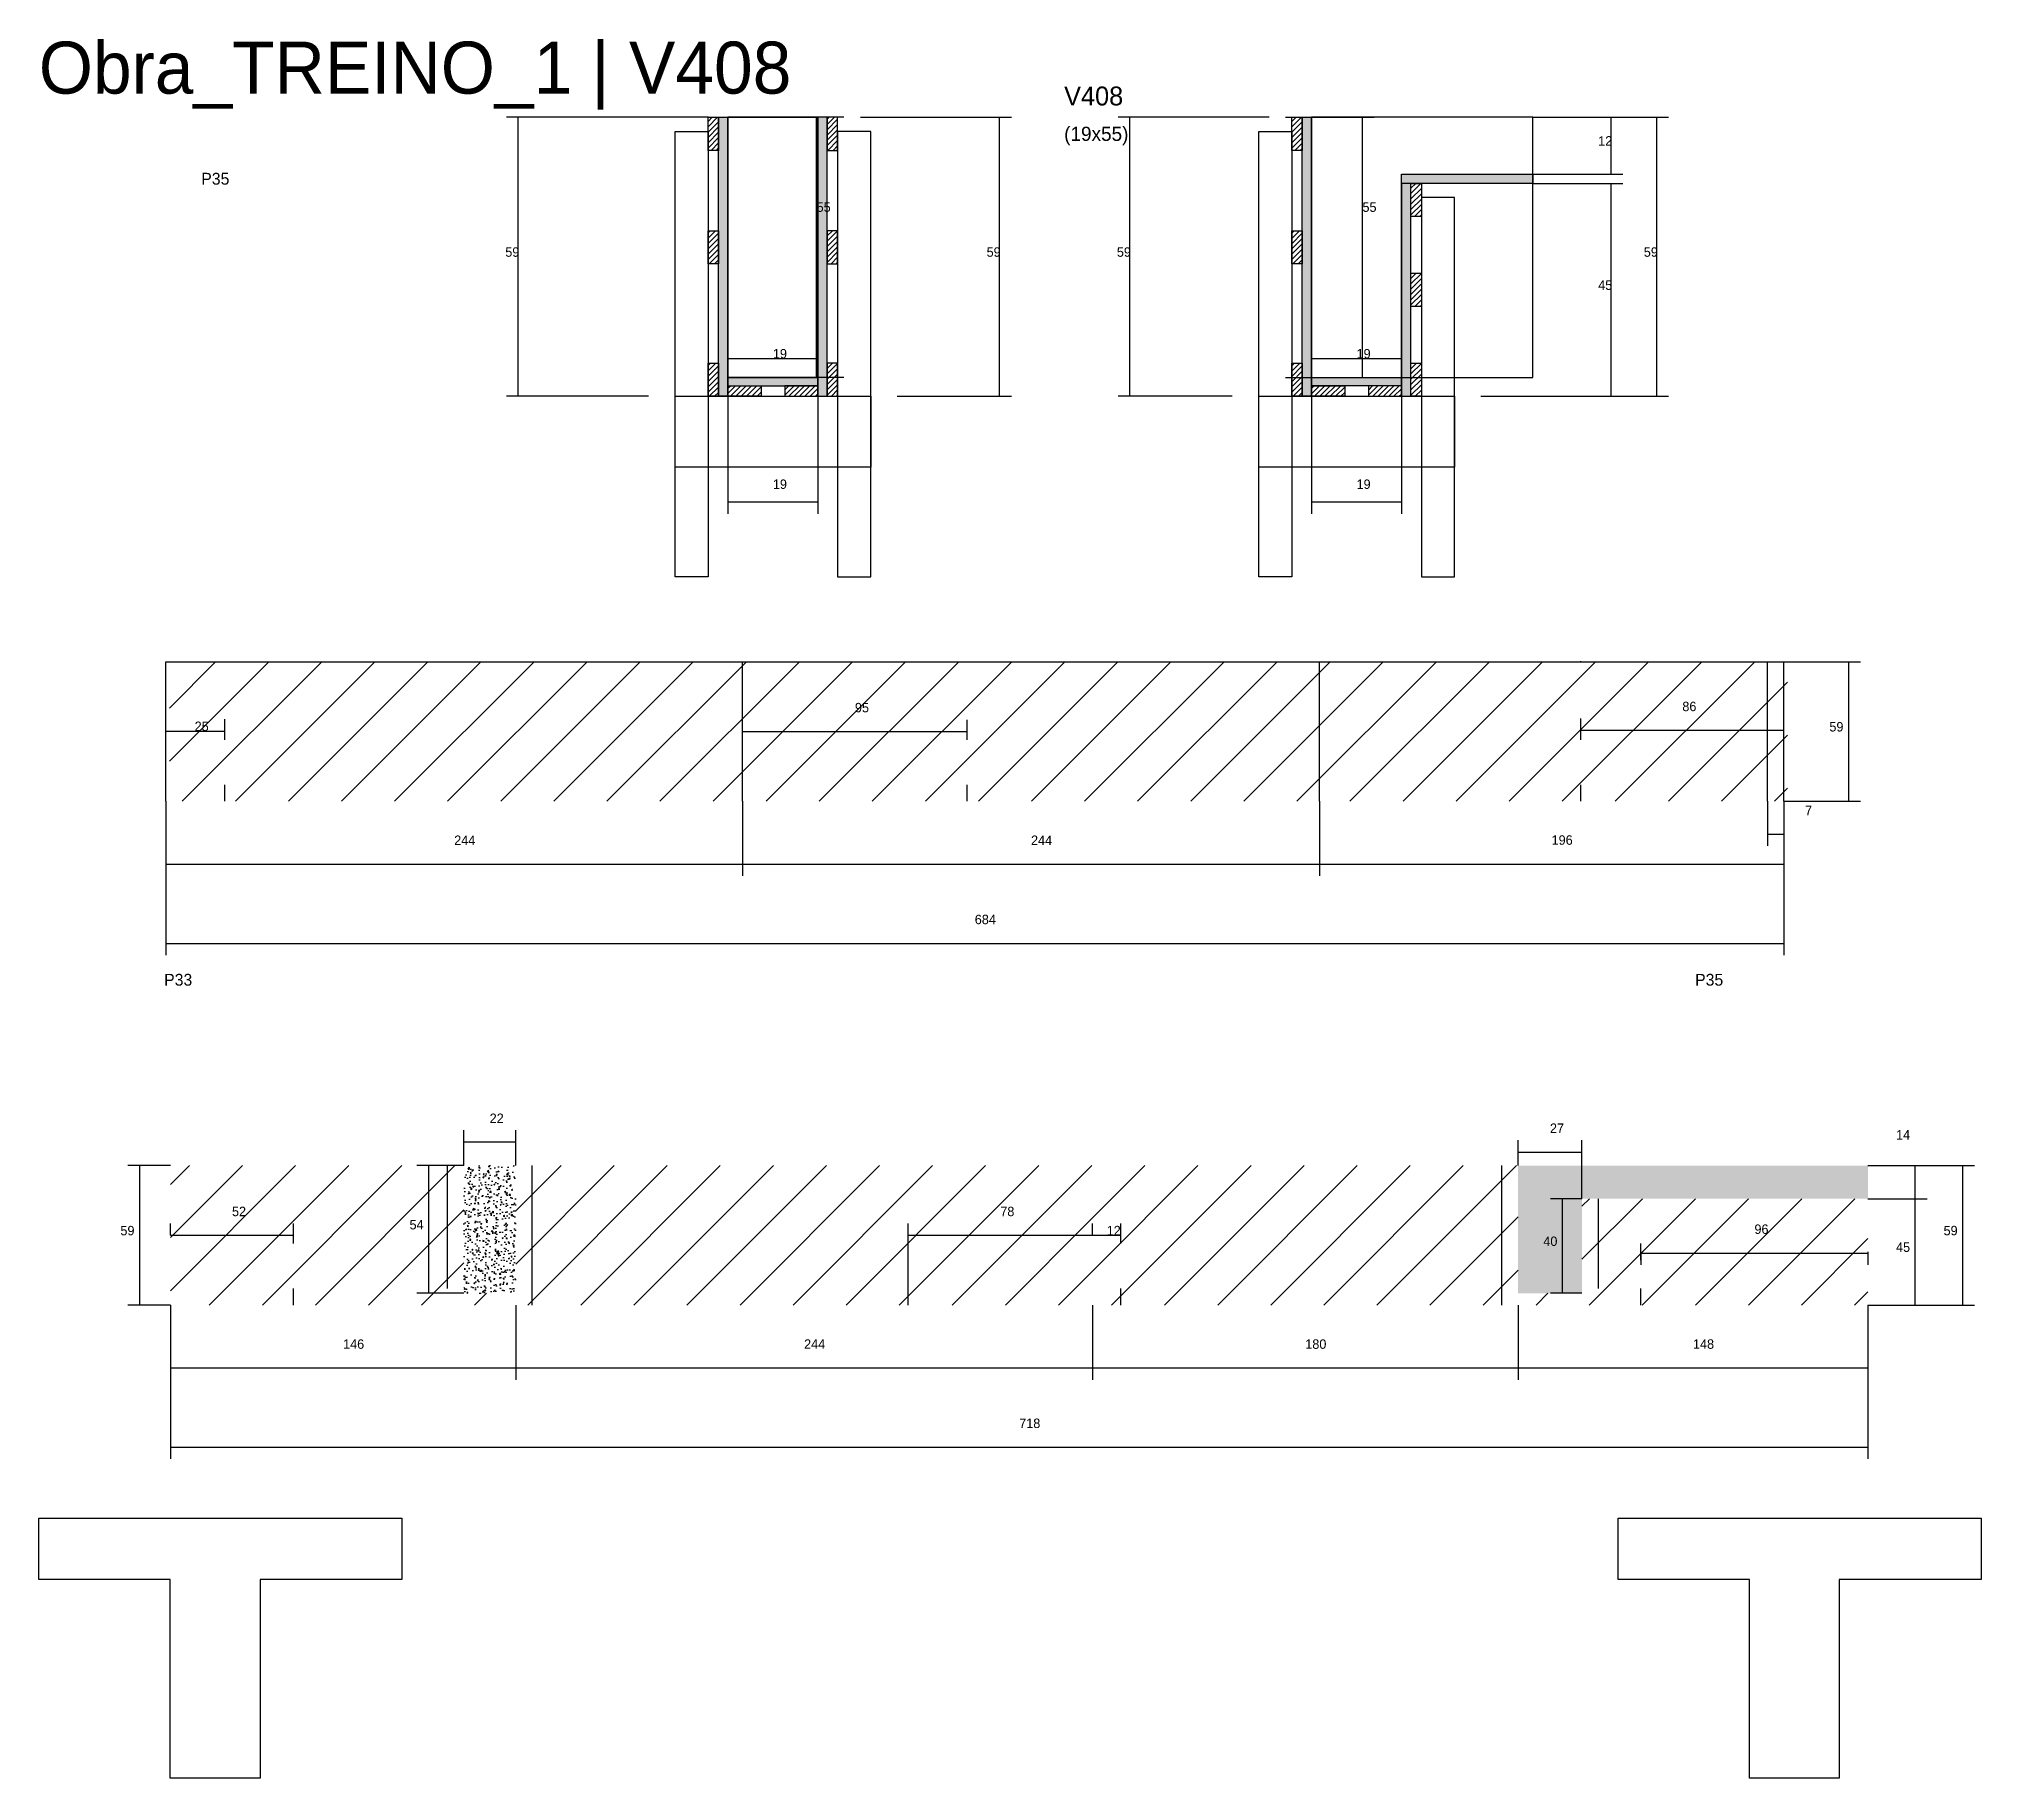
# Model space of a CAD drawing. Header units: metres. Extents: x -41 to 34800, y -36000 to 1848.
# Drawn here: x 23280 to 24102, y -4372 to -3637 of the extents above; entities that cross this region are included whole.
import ezdxf

# ---------------------------------------------------------------- set-up
doc = ezdxf.new("R2010")
doc.units = ezdxf.units.M
for name, color, linetype in [('CONCRETO', 251, 'Continuous'), ('COTA', 4, 'Continuous'), ('Cota Seção (2x)', 4, 'Continuous'), ('Hachura', 253, 'Continuous'), ('LABEL_ID', 3, 'Continuous'), ('Madeira', 126, 'Continuous'), ('NOMENCLATURA', 7, 'Continuous'), ('Painéis', 200, 'Continuous'), ('REAPROVEITAMENTO', 251, 'Continuous'), ('SARR_2.2x7', 40, 'Continuous'), ('SARR_3.5x7', 81, 'Continuous'), ('Texto Seção', 7, 'Continuous')]:
    doc.layers.add(name, color=color, linetype=linetype)

msp = doc.modelspace()

# ---------------------------------------------------------------- texts
at = {"layer": 'COTA'}
for s, p in [('12', (23939.6, -3682)), ('59', (23477.3, -3729)), ('59', (23680.9, -3729)), ('59', (23736, -3729)), ('59', (23958.9, -3729)), ('45', (23939.6, -3743)), ('19', (23590.5, -3827.2)), ('19', (23837.4, -3827.2)), ('95', (23625.2, -3921.7)), ('86', (23975.2, -3921.2)), ('25', (23345.9, -3929.6)), ('59', (24037.4, -3929.8)), ('7', (24027.1, -3965.2)), ('244', (23455.7, -3977.8)), ('244', (23699.7, -3977.8)), ('196', (23919.9, -3977.7)), ('684', (23675.9, -4011.3)), ('22', (23470.7, -4095.4)), ('27', (23919.2, -4099.6)), ('14', (24065.6, -4102.4)), ('52', (23361.7, -4134.8)), ('78', (23686.7, -4134.8)), ('59', (23314.5, -4142.9)), ('54', (23436.8, -4140.4)), ('12', (23731.7, -4142.9)), ('59', (24085.7, -4142.9)), ('40', (23916.4, -4147.4)), ('45', (24065.6, -4149.9)), ('146', (23408.7, -4190.9)), ('244', (23603.7, -4190.9)), ('180', (23815.7, -4190.9)), ('148', (23979.7, -4190.9)), ('718', (23694.7, -4224.4))]:
    msp.add_text(s, height=4, dxfattribs=at).set_placement(p)
at = {"layer": 'Cota Seção (2x)'}
for s, p in [('55', (23609, -3710)), ('55', (23839.9, -3710)), ('19', (23590.5, -3772)), ('19', (23837.4, -3772)), ('96', (24005.7, -4142.3))]:
    msp.add_text(s, height=4, dxfattribs=at).set_placement(p)
at = {"layer": 'LABEL_ID'}
msp.add_text('Obra_TREINO_1 | V408', height=22, dxfattribs=at).set_placement((23280, -3660))
at = {"layer": 'NOMENCLATURA'}
for s, p in [('P35', (23348.7, -3698.5)), ('P33', (23333, -4037.3)), ('P35', (23980.6, -4037.3))]:
    msp.add_text(s, height=5, dxfattribs=at).set_placement(p)
at = {"layer": 'Texto Seção'}
for s, height, p in [('V408', 8, (23713.7, -3665)), ('(19x55)', 6, (23713.7, -3680))]:
    msp.add_text(s, height=height, dxfattribs=at).set_placement(p)

# ---------------------------------------------------------------- hatches: boundary and pattern name
at = {"layer": 'COTA'}
h = msp.add_hatch(dxfattribs=at)
h.set_pattern_fill('AR-CONC', scale=0.03)
h.paths.add_polyline_path([(23481.7, -4167.4), (23481.7, -4113.4), (23481.7, -4113.4), (23459.7, -4113.4), (23459.7, -4113.4), (23459.7, -4167.4), (23459.7, -4167.4), (23481.7, -4167.4)])
h = msp.add_hatch(dxfattribs=at)
h.set_pattern_fill('AR-CONC', scale=0.03)
h.paths.add_polyline_path([(23932.7, -4167.4), (23932.7, -4127.4), (23932.7, -4127.4), (24053.7, -4127.4), (24053.7, -4127.4), (24053.7, -4113.4), (24053.7, -4113.4), (23905.7, -4113.4), (23905.7, -4113.4), (23905.7, -4167.4), (23905.7, -4167.4), (23932.7, -4167.4)])
at = {"layer": 'Hachura'}
h = msp.add_hatch(dxfattribs=at)
h.set_pattern_fill('ANSI31', scale=0.5)
h.paths.add_polyline_path([(23567.5, -3684), (23563.1, -3684), (23563.1, -3684), (23563.1, -3670), (23563.1, -3670), (23567.5, -3670), (23567.5, -3670), (23567.5, -3684)])
h = msp.add_hatch(color=8, dxfattribs=at)
h.dxf.hatch_style = 1
h.paths.add_polyline_path([(23567.5, -3670), (23571.5, -3670), (23571.5, -3670), (23571.5, -3788), (23571.5, -3788), (23567.5, -3788), (23567.5, -3788), (23567.5, -3670)])
h = msp.add_hatch(color=8, dxfattribs=at)
h.dxf.hatch_style = 1
h.paths.add_polyline_path([(23613.5, -3670), (23609.5, -3670), (23609.5, -3670), (23609.5, -3788), (23609.5, -3788), (23613.5, -3788), (23613.5, -3788), (23613.5, -3670)])
h = msp.add_hatch(dxfattribs=at)
h.set_pattern_fill('ANSI31', scale=0.5)
h.paths.add_polyline_path([(23613.5, -3684), (23617.9, -3684), (23617.9, -3684), (23617.9, -3670), (23617.9, -3670), (23613.5, -3670), (23613.5, -3670), (23613.5, -3684)])
h = msp.add_hatch(dxfattribs=at)
h.set_pattern_fill('ANSI31', scale=0.5)
h.paths.add_polyline_path([(23814.4, -3684), (23810, -3684), (23810, -3684), (23810, -3670), (23810, -3670), (23814.4, -3670), (23814.4, -3670), (23814.4, -3684)])
h = msp.add_hatch(color=8, dxfattribs=at)
h.dxf.hatch_style = 1
h.paths.add_polyline_path([(23814.4, -3670), (23818.4, -3670), (23818.4, -3670), (23818.4, -3788), (23818.4, -3788), (23814.4, -3788), (23814.4, -3788), (23814.4, -3670)])
h = msp.add_hatch(color=8, dxfattribs=at)
h.dxf.hatch_style = 1
h.paths.add_polyline_path([(23856.4, -3698), (23856.4, -3694), (23856.4, -3694), (23912, -3694), (23912, -3694), (23912, -3698), (23912, -3698), (23856.4, -3698)])
h = msp.add_hatch(color=8, dxfattribs=at)
h.dxf.hatch_style = 1
h.paths.add_polyline_path([(23860.4, -3698), (23856.4, -3698), (23856.4, -3698), (23856.4, -3788), (23856.4, -3788), (23860.4, -3788), (23860.4, -3788), (23860.4, -3698)])
h = msp.add_hatch(dxfattribs=at)
h.set_pattern_fill('ANSI31', scale=0.5)
h.paths.add_polyline_path([(23864.8, -3712), (23860.4, -3712), (23860.4, -3712), (23860.4, -3698), (23860.4, -3698), (23864.8, -3698), (23864.8, -3698), (23864.8, -3712)])
h = msp.add_hatch(dxfattribs=at)
h.set_pattern_fill('ANSI31', scale=0.5)
h.paths.add_polyline_path([(23567.5, -3732), (23563.1, -3732), (23563.1, -3732), (23563.1, -3718), (23563.1, -3718), (23567.5, -3718), (23567.5, -3718), (23567.5, -3732)])
h = msp.add_hatch(dxfattribs=at)
h.set_pattern_fill('ANSI31', scale=0.5)
h.paths.add_polyline_path([(23613.5, -3732), (23617.9, -3732), (23617.9, -3732), (23617.9, -3718), (23617.9, -3718), (23613.5, -3718), (23613.5, -3718), (23613.5, -3732)])
h = msp.add_hatch(dxfattribs=at)
h.set_pattern_fill('ANSI31', scale=0.5)
h.paths.add_polyline_path([(23814.4, -3732), (23810, -3732), (23810, -3732), (23810, -3718), (23810, -3718), (23814.4, -3718), (23814.4, -3718), (23814.4, -3732)])
h = msp.add_hatch(dxfattribs=at)
h.set_pattern_fill('ANSI31', scale=0.5)
h.paths.add_polyline_path([(23864.8, -3750), (23860.4, -3750), (23860.4, -3750), (23860.4, -3736), (23860.4, -3736), (23864.8, -3736), (23864.8, -3736), (23864.8, -3750)])
h = msp.add_hatch(dxfattribs=at)
h.set_pattern_fill('ANSI31', scale=0.5)
h.paths.add_polyline_path([(23567.5, -3788), (23563.1, -3788), (23563.1, -3788), (23563.1, -3774), (23563.1, -3774), (23567.5, -3774), (23567.5, -3774), (23567.5, -3788)])
h = msp.add_hatch(dxfattribs=at)
h.set_pattern_fill('ANSI31', scale=0.5)
h.paths.add_polyline_path([(23613.5, -3788), (23617.9, -3788), (23617.9, -3788), (23617.9, -3774), (23617.9, -3774), (23613.5, -3774), (23613.5, -3774), (23613.5, -3788)])
h = msp.add_hatch(dxfattribs=at)
h.set_pattern_fill('ANSI31', scale=0.5)
h.paths.add_polyline_path([(23814.4, -3788), (23810, -3788), (23810, -3788), (23810, -3774), (23810, -3774), (23814.4, -3774), (23814.4, -3774), (23814.4, -3788)])
h = msp.add_hatch(dxfattribs=at)
h.set_pattern_fill('ANSI31', scale=0.5)
h.paths.add_polyline_path([(23864.8, -3788), (23860.4, -3788), (23860.4, -3788), (23860.4, -3774), (23860.4, -3774), (23864.8, -3774), (23864.8, -3774), (23864.8, -3788)])
h = msp.add_hatch(color=8, dxfattribs=at)
h.dxf.hatch_style = 1
h.paths.add_polyline_path([(23609.5, -3783.6), (23609.5, -3780), (23609.5, -3780), (23571.5, -3780), (23571.5, -3780), (23571.5, -3783.6), (23571.5, -3783.6), (23609.5, -3783.6)])
h = msp.add_hatch(dxfattribs=at)
h.set_pattern_fill('ANSI31', scale=0.5)
h.paths.add_polyline_path([(23571.5, -3788), (23571.5, -3783.6), (23571.5, -3783.6), (23585.5, -3783.6), (23585.5, -3783.6), (23585.5, -3788), (23585.5, -3788), (23571.5, -3788)])
h = msp.add_hatch(dxfattribs=at)
h.set_pattern_fill('ANSI31', scale=0.5)
h.paths.add_polyline_path([(23609.5, -3788), (23609.5, -3783.6), (23609.5, -3783.6), (23595.5, -3783.6), (23595.5, -3783.6), (23595.5, -3788), (23595.5, -3788), (23609.5, -3788)])
h = msp.add_hatch(color=8, dxfattribs=at)
h.dxf.hatch_style = 1
h.paths.add_polyline_path([(23818.4, -3783.6), (23818.4, -3780), (23818.4, -3780), (23856.4, -3780), (23856.4, -3780), (23856.4, -3783.6), (23856.4, -3783.6), (23818.4, -3783.6)])
h = msp.add_hatch(dxfattribs=at)
h.set_pattern_fill('ANSI31', scale=0.5)
h.paths.add_polyline_path([(23818.4, -3788), (23818.4, -3783.6), (23818.4, -3783.6), (23832.4, -3783.6), (23832.4, -3783.6), (23832.4, -3788), (23832.4, -3788), (23818.4, -3788)])
h = msp.add_hatch(dxfattribs=at)
h.set_pattern_fill('ANSI31', scale=0.5)
h.paths.add_polyline_path([(23856.4, -3788), (23856.4, -3783.6), (23856.4, -3783.6), (23842.4, -3783.6), (23842.4, -3783.6), (23842.4, -3788), (23842.4, -3788), (23856.4, -3788)])
at = {"layer": 'REAPROVEITAMENTO'}
h = msp.add_hatch(dxfattribs=at)
h.set_pattern_fill('ANSI31', scale=5)
h.paths.add_polyline_path([(24019.7, -3959.3), (24019.7, -3900.3), (24019.7, -3900.3), (23335.2, -3900.3), (23335.2, -3900.3), (23335.2, -3959.3), (23335.2, -3959.3), (24019.7, -3959.3)])
h = msp.add_hatch(dxfattribs=at)
h.set_pattern_fill('ANSI31', scale=5)
h.paths.add_polyline_path([(23459.7, -4167.4), (23459.7, -4113.4), (23459.7, -4113.4), (23335.7, -4113.4), (23335.7, -4113.4), (23335.7, -4172.4), (23335.7, -4172.4), (23481.7, -4172.4), (23481.7, -4172.4), (23481.7, -4167.4), (23481.7, -4167.4), (23459.7, -4167.4)])
h = msp.add_hatch(dxfattribs=at)
h.set_pattern_fill('ANSI31', scale=5)
h.paths.add_polyline_path([(23725.7, -4172.4), (23725.7, -4113.4), (23725.7, -4113.4), (23481.7, -4113.4), (23481.7, -4113.4), (23481.7, -4172.4), (23481.7, -4172.4), (23725.7, -4172.4)])
h = msp.add_hatch(dxfattribs=at)
h.set_pattern_fill('ANSI31', scale=5)
h.paths.add_polyline_path([(23905.7, -4172.4), (23905.7, -4113.4), (23905.7, -4113.4), (23725.7, -4113.4), (23725.7, -4113.4), (23725.7, -4172.4), (23725.7, -4172.4), (23905.7, -4172.4)])
h = msp.add_hatch(dxfattribs=at)
h.set_pattern_fill('ANSI31', scale=5)
h.paths.add_polyline_path([(24053.7, -4172.4), (24053.7, -4127.4), (24053.7, -4127.4), (23932.7, -4127.4), (23932.7, -4127.4), (23932.7, -4167.4), (23932.7, -4167.4), (23905.7, -4167.4), (23905.7, -4167.4), (23905.7, -4172.4), (23905.7, -4172.4), (24053.7, -4172.4)])

# ---------------------------------------------------------------- linework, layer by layer
at = {"layer": 'CONCRETO'}
for points in [[(23571.5, -3670), (23571.5, -3670), (23609.5, -3670), (23609.5, -3698), (23609.5, -3698), (23609.5, -3780), (23571.5, -3780), (23571.5, -3670)], [(23571.5, -3780), (23609.5, -3780), (23609.5, -3670), (23571.5, -3670)], [(23912, -3694), (23912, -3670), (23818.4, -3670), (23818.4, -3698), (23818.4, -3698), (23818.4, -3780), (23856.4, -3780), (23856.4, -3694)], [(23818.4, -3780), (23912, -3780), (23912, -3670), (23818.4, -3670)], [(23280, -4288.5), (23280, -4262.5), (23433.6, -4262.5), (23433.6, -4288.5), (23373.6, -4288.5), (23373.6, -4372.5), (23335.6, -4372.5), (23335.6, -4288.5)], [(23948, -4288.5), (23948, -4262.5), (24101.6, -4262.5), (24101.6, -4288.5), (24041.6, -4288.5), (24041.6, -4372.5), (24003.6, -4372.5), (24003.6, -4288.5)]]:
    msp.add_lwpolyline(points, close=True, dxfattribs=at)
at = {"layer": 'COTA'}
for p, q in [((23563.1, -3670), (23477.8, -3670)), ((23482.8, -3788), (23482.8, -3670)), ((23627.5, -3670), (23691.4, -3670)), ((23686.4, -3788), (23686.4, -3670)), ((23800.4, -3670), (23736.5, -3670)), ((23741.5, -3788), (23741.5, -3670)), ((23912, -3670), (23969.4, -3670)), ((23912, -3670), (23950.1, -3670)), ((23945.1, -3694), (23945.1, -3670)), ((23964.4, -3788), (23964.4, -3670)), ((23912, -3694), (23950.1, -3694)), ((23912, -3698), (23950.1, -3698)), ((23945.1, -3788), (23945.1, -3698)), ((23537.9, -3788), (23477.8, -3788)), ((23571.5, -3788), (23571.5, -3837.7)), ((23609.5, -3788), (23609.5, -3837.7)), ((23643.1, -3788), (23691.4, -3788)), ((23784.8, -3788), (23736.5, -3788)), ((23818.4, -3788), (23818.4, -3837.7)), ((23856.4, -3788), (23856.4, -3837.7)), ((23890, -3788), (23969.4, -3788)), ((23890, -3788), (23950.1, -3788)), ((23571.5, -3832.7), (23609.5, -3832.7)), ((23818.4, -3832.7), (23856.4, -3832.7)), ((24018.2, -3900.3), (24050.6, -3900.3)), ((24045.6, -3959.3), (24045.6, -3900.3)), ((23333.7, -3929.8), (23333.7, -3924.6)), ((23358.7, -3929.8), (23358.7, -3924.6)), ((23577.7, -3929.8), (23577.7, -3924.8)), ((23672.7, -3929.8), (23672.7, -3924.8)), ((23932.2, -3929.8), (23932.2, -3924.3)), ((24018.2, -3929.8), (24018.2, -3924.3)), ((23333.7, -3929.6), (23358.7, -3929.6)), ((23577.7, -3929.8), (23672.7, -3929.8)), ((23932.2, -3929.3), (24018.2, -3929.3)), ((23333.7, -3959.3), (23333.7, -4024.4)), ((23333.7, -3959.3), (23333.7, -3990.9)), ((23577.7, -3959.3), (23577.7, -3990.9)), ((23577.7, -3959.3), (23577.7, -3990.9)), ((23821.7, -3959.3), (23821.7, -3990.9)), ((23821.7, -3959.3), (23821.7, -3990.9)), ((24011.2, -3959.3), (24011.2, -3978.2)), ((24018.2, -3959.3), (24018.2, -3990.9)), ((24018.2, -3959.3), (24018.2, -4024.4)), ((24018.2, -3959.3), (24050.6, -3959.3)), ((24018.2, -3959.3), (24018.2, -3978.2)), ((24011.2, -3973.2), (24018.2, -3973.2)), ((23333.7, -3985.9), (23577.7, -3985.9)), ((23577.7, -3985.9), (23821.7, -3985.9)), ((23821.7, -3985.9), (24018.2, -3985.9)), ((23333.7, -4019.4), (24018.2, -4019.4)), ((23459.7, -4113.4), (23459.7, -4098.4)), ((23481.7, -4113.4), (23481.7, -4098.4)), ((23459.7, -4103.4), (23481.7, -4103.4)), ((23905.7, -4113.4), (23905.7, -4102.7)), ((23905.7, -4107.7), (23932.7, -4107.7)), ((23932.7, -4127.4), (23932.7, -4102.7)), ((23335.7, -4113.4), (23317.7, -4113.4)), ((23322.7, -4172.4), (23322.7, -4113.4)), ((23459.7, -4113.4), (23439.9, -4113.4)), ((23444.9, -4167.4), (23444.9, -4113.4)), ((24053.7, -4113.4), (24078.7, -4113.4)), ((24053.7, -4113.4), (24098.8, -4113.4)), ((24073.7, -4127.4), (24073.7, -4113.4)), ((24093.8, -4172.4), (24093.8, -4113.4)), ((23932.7, -4127.4), (23919.5, -4127.4)), ((23924.5, -4167.4), (23924.5, -4127.4)), ((24053.7, -4127.4), (24078.7, -4127.4)), ((24053.7, -4127.4), (24078.7, -4127.4)), ((24073.7, -4172.4), (24073.7, -4127.4)), ((23335.7, -4142.9), (23335.7, -4137.9)), ((23387.7, -4142.9), (23387.7, -4137.9)), ((23647.7, -4142.9), (23647.7, -4137.9)), ((23725.7, -4142.9), (23725.7, -4137.9)), ((23725.7, -4142.9), (23725.7, -4137.9)), ((23737.7, -4142.9), (23737.7, -4137.9)), ((23335.7, -4142.9), (23387.7, -4142.9)), ((23647.7, -4142.9), (23725.7, -4142.9)), ((23725.7, -4142.9), (23737.7, -4142.9)), ((23335.7, -4172.4), (23317.7, -4172.4)), ((23335.7, -4172.4), (23335.7, -4204)), ((23335.7, -4172.4), (23335.7, -4237.5)), ((23459.7, -4167.4), (23439.9, -4167.4)), ((23481.7, -4172.4), (23481.7, -4204)), ((23481.7, -4172.4), (23481.7, -4204)), ((23725.7, -4172.4), (23725.7, -4204)), ((23725.7, -4172.4), (23725.7, -4204)), ((23905.7, -4172.4), (23905.7, -4204)), ((23905.7, -4172.4), (23905.7, -4204)), ((23932.7, -4167.4), (23919.5, -4167.4)), ((24053.7, -4172.4), (24053.7, -4204)), ((24053.7, -4172.4), (24078.7, -4172.4)), ((24053.7, -4172.4), (24098.8, -4172.4)), ((24053.7, -4172.4), (24053.7, -4237.5)), ((23335.7, -4199), (23481.7, -4199)), ((23481.7, -4199), (23725.7, -4199)), ((23725.7, -4199), (23905.7, -4199)), ((23905.7, -4199), (24053.7, -4199)), ((23335.7, -4232.5), (24053.7, -4232.5))]:
    msp.add_line(p, q, dxfattribs=at)
at = {"layer": 'Cota Seção (2x)'}
for p, q in [((23620.5, -3670), (23604, -3670)), ((23609, -3780), (23609, -3670)), ((23807.4, -3670), (23844.9, -3670)), ((23839.9, -3780), (23839.9, -3670)), ((23571.5, -3788), (23571.5, -3767)), ((23609.5, -3788), (23609.5, -3767)), ((23818.4, -3788), (23818.4, -3767)), ((23856.4, -3788), (23856.4, -3767)), ((23571.5, -3772), (23609.5, -3772)), ((23818.4, -3772), (23856.4, -3772)), ((23620.5, -3780), (23604, -3780)), ((23807.4, -3780), (23844.9, -3780)), ((23957.7, -4149.9), (23957.7, -4155.4)), ((23957.7, -4150.4), (24053.7, -4150.4)), ((24053.7, -4149.9), (24053.7, -4155.4))]:
    msp.add_line(p, q, dxfattribs=at)
at = {"layer": 'Madeira'}
for points in [[(23567.5, -3684), (23563.1, -3684), (23563.1, -3670), (23567.5, -3670)], [(23613.5, -3684), (23617.9, -3684), (23617.9, -3670), (23613.5, -3670)], [(23814.4, -3684), (23810, -3684), (23810, -3670), (23814.4, -3670)], [(23864.8, -3712), (23860.4, -3712), (23860.4, -3698), (23864.8, -3698)], [(23567.5, -3732), (23563.1, -3732), (23563.1, -3718), (23567.5, -3718)], [(23613.5, -3732), (23617.9, -3732), (23617.9, -3718), (23613.5, -3718)], [(23814.4, -3732), (23810, -3732), (23810, -3718), (23814.4, -3718)], [(23864.8, -3750), (23860.4, -3750), (23860.4, -3736), (23864.8, -3736)], [(23567.5, -3788), (23563.1, -3788), (23563.1, -3774), (23567.5, -3774)], [(23613.5, -3788), (23617.9, -3788), (23617.9, -3774), (23613.5, -3774)], [(23814.4, -3788), (23810, -3788), (23810, -3774), (23814.4, -3774)], [(23864.8, -3788), (23860.4, -3788), (23860.4, -3774), (23864.8, -3774)], [(23571.5, -3788), (23571.5, -3783.6), (23585.5, -3783.6), (23585.5, -3788)], [(23609.5, -3788), (23609.5, -3783.6), (23595.5, -3783.6), (23595.5, -3788)], [(23818.4, -3788), (23818.4, -3783.6), (23832.4, -3783.6), (23832.4, -3788)], [(23856.4, -3788), (23856.4, -3783.6), (23842.4, -3783.6), (23842.4, -3788)]]:
    msp.add_lwpolyline(points, close=True, dxfattribs=at)
at = {"layer": 'Painéis'}
for p, q in [((23571.5, -3788), (23571.5, -3670)), ((23609.5, -3788), (23609.5, -3670)), ((23818.4, -3788), (23818.4, -3670)), ((23856.4, -3694), (23912, -3694)), ((23856.4, -3698), (23856.4, -3694)), ((23912, -3698), (23912, -3694)), ((23856.4, -3788), (23856.4, -3698)), ((23571.5, -3780), (23609.5, -3780)), ((23571.5, -3783.6), (23571.5, -3780)), ((23609.5, -3783.6), (23609.5, -3780)), ((23818.4, -3780), (23856.4, -3780)), ((23818.4, -3783.6), (23818.4, -3780)), ((23856.4, -3783.6), (23856.4, -3780)), ((23333.7, -3900.3), (24018.2, -3900.3)), ((23333.7, -3959.3), (23333.7, -3900.3)), ((23577.7, -3959.3), (23577.7, -3900.3)), ((23821.7, -3959.3), (23821.7, -3900.3)), ((24018.2, -3959.3), (24018.2, -3900.3))]:
    msp.add_line(p, q, dxfattribs=at)
for points in [[(23567.5, -3670), (23571.5, -3670), (23571.5, -3788), (23567.5, -3788)], [(23613.5, -3670), (23609.5, -3670), (23609.5, -3788), (23613.5, -3788)], [(23814.4, -3670), (23818.4, -3670), (23818.4, -3788), (23814.4, -3788)], [(23856.4, -3698), (23856.4, -3694), (23912, -3694), (23912, -3698)], [(23860.4, -3698), (23856.4, -3698), (23856.4, -3788), (23860.4, -3788)], [(23609.5, -3783.6), (23609.5, -3780), (23571.5, -3780), (23571.5, -3783.6)], [(23818.4, -3783.6), (23818.4, -3780), (23856.4, -3780), (23856.4, -3783.6)]]:
    msp.add_lwpolyline(points, close=True, dxfattribs=at)
at = {"layer": 'SARR_2.2x7'}
for p, q in [((23932.2, -3900.3), (23932.2, -3900)), ((24011.2, -3959.3), (24011.2, -3900.3)), ((23358.7, -3933.3), (23358.7, -3926.3)), ((23672.7, -3933.3), (23672.7, -3926.3)), ((23932.2, -3933.3), (23932.2, -3926.3)), ((23358.7, -3959.3), (23358.7, -3952.3)), ((23672.7, -3959.3), (23672.7, -3952.3)), ((23932.2, -3959.3), (23932.2, -3952.3)), ((23452.8, -4165.4), (23452.8, -4113.4)), ((23488.7, -4172.4), (23488.7, -4113.4)), ((23898.8, -4172.4), (23898.8, -4113.4)), ((23939.7, -4165.4), (23939.7, -4127.4)), ((23387.7, -4146.4), (23387.7, -4139.4)), ((23647.7, -4172.4), (23647.7, -4139.4)), ((23737.7, -4146.4), (23737.7, -4139.4)), ((23957.7, -4153.4), (23957.7, -4146.4)), ((23387.7, -4172.4), (23387.7, -4165.4)), ((23737.7, -4172.4), (23737.7, -4165.4)), ((23957.7, -4172.4), (23957.7, -4165.4))]:
    msp.add_line(p, q, dxfattribs=at)
at = {"layer": 'SARR_3.5x7'}
for points in [[(23549.1, -3676), (23563.1, -3676), (23563.1, -3864.4), (23549.1, -3864.4)], [(23631.9, -3676), (23617.9, -3676), (23617.9, -3864.4), (23631.9, -3864.4)], [(23796, -3676), (23810, -3676), (23810, -3864.4), (23796, -3864.4)], [(23878.8, -3704), (23864.8, -3704), (23864.8, -3864.4), (23878.8, -3864.4)], [(23549.1, -3788), (23631.9, -3788), (23631.9, -3818), (23549.1, -3818)], [(23796, -3788), (23878.8, -3788), (23878.8, -3818), (23796, -3818)]]:
    msp.add_lwpolyline(points, close=True, dxfattribs=at)

msp.set_redraw_order([(e.dxf.handle, doc.entitydb.next_handle()) for e in msp.query("TEXT MTEXT ATTDEF DIMENSION ARC_DIMENSION")])  # texts and dimensions are drawn at this point

doc.saveas('drawing.dxf')
